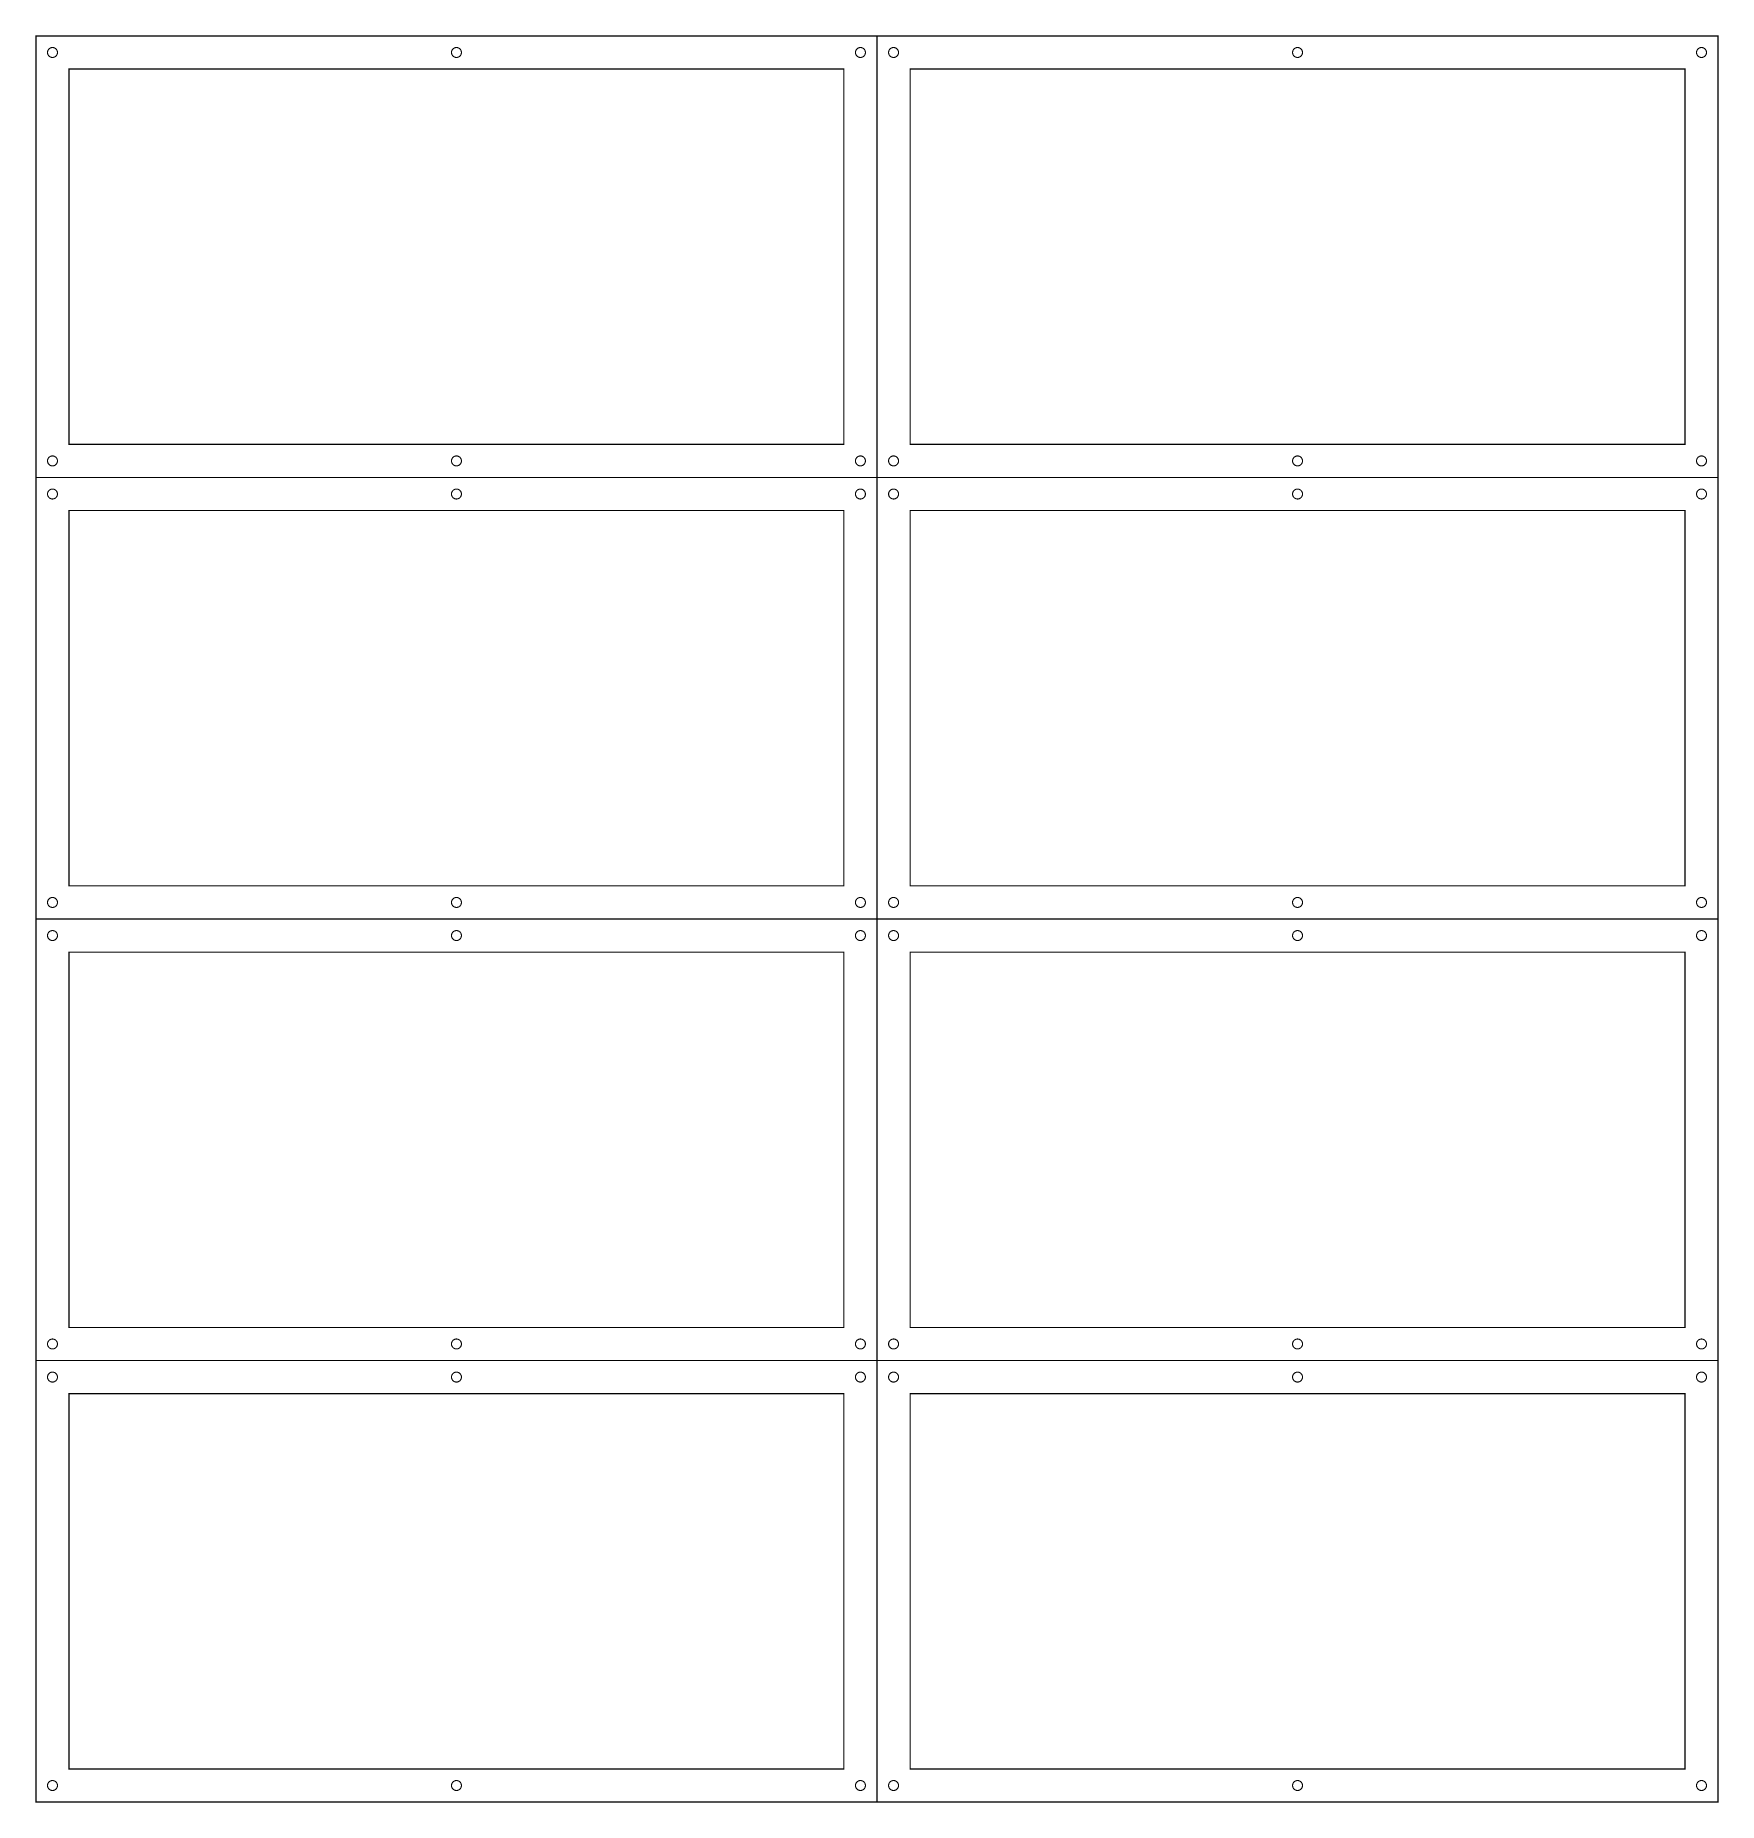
# Model space of a CAD drawing. Extents: x 0 to 508, y 0 to 534.
import ezdxf

# ---------------------------------------------------------------- set-up
doc = ezdxf.new("R2010")
doc.units = 0
doc.layers.get('0').update_dxf_attribs({"linetype": 'CONTINUOUS'})

msp = doc.modelspace()

# ---------------------------------------------------------------- linework, layer by layer
at = {"color": 0, "const_width": 0.35278}
for points in [[(254.176, 400.237), (0.17638, 400.237), (0.17638, 533.588), (254.176, 533.588)], [(254.176, 533.588), (254.176, 0.18669)], [(254.176, 400.237), (508.178, 400.237), (508.178, 533.588), (254.176, 533.588)], [(254.176, 266.888), (0.17638, 266.888), (0.17638, 400.237)], [(508.178, 400.237), (508.178, 133.537)], [(0.17638, 266.888), (0.17638, 133.537), (508.178, 133.537), (508.178, 0.18669), (0.17638, 0.18669), (0.17638, 133.537)], [(254.176, 266.888), (508.178, 266.888)]]:
    msp.add_lwpolyline(points, dxfattribs=at)
at = {"color": 0}
for points, const_width in [([(6.67638, 528.588), (6.67638, 528.549), (6.66862, 528.435), (6.64589, 528.285), (6.60894, 528.142), (6.55849, 528.004), (6.49533, 527.872), (6.42019, 527.749), (6.33382, 527.633), (6.23703, 527.526), (6.13049, 527.431), (6.01503, 527.343), (5.89133, 527.268), (5.76025, 527.206), (5.6224, 527.156), (5.47868, 527.118), (5.32969, 527.096), (5.21468, 527.088), (5.17638, 527.088), (5.13803, 527.088), (5.023, 527.096), (4.87408, 527.118), (4.73031, 527.156), (4.5925, 527.206), (4.46137, 527.268), (4.33768, 527.343), (4.22222, 527.431), (4.11572, 527.526), (4.01888, 527.633), (3.93251, 527.749), (3.85742, 527.872), (3.79422, 528.004), (3.74382, 528.142), (3.70682, 528.285), (3.68408, 528.435), (3.67638, 528.549), (3.67638, 528.588), (3.67638, 528.626), (3.68408, 528.74), (3.70682, 528.89), (3.74382, 529.033), (3.79422, 529.171), (3.85742, 529.303), (3.93251, 529.426), (4.01888, 529.542), (4.11572, 529.649), (4.22222, 529.744), (4.33768, 529.832), (4.46137, 529.907), (4.5925, 529.969), (4.73031, 530.019), (4.87408, 530.057), (5.023, 530.079), (5.13803, 530.088), (5.17638, 530.088), (5.21468, 530.088), (5.32969, 530.079), (5.47868, 530.057), (5.6224, 530.019), (5.76025, 529.969), (5.89133, 529.907), (6.01503, 529.832), (6.13049, 529.744), (6.23703, 529.649), (6.33382, 529.542), (6.42019, 529.426), (6.49533, 529.303), (6.55849, 529.171), (6.60894, 529.033), (6.64589, 528.89), (6.66862, 528.74), (6.67638, 528.626), (6.67638, 528.588)], 0.33333), ([(128.677, 528.588), (128.677, 528.549), (128.669, 528.435), (128.646, 528.285), (128.609, 528.142), (128.559, 528.004), (128.496, 527.872), (128.42, 527.749), (128.334, 527.633), (128.237, 527.526), (128.131, 527.431), (128.015, 527.343), (127.892, 527.268), (127.76, 527.206), (127.623, 527.156), (127.479, 527.118), (127.33, 527.096), (127.215, 527.088), (127.177, 527.088), (127.138, 527.088), (127.023, 527.096), (126.874, 527.118), (126.731, 527.156), (126.593, 527.206), (126.462, 527.268), (126.338, 527.343), (126.222, 527.431), (126.116, 527.526), (126.019, 527.633), (125.933, 527.749), (125.858, 527.872), (125.794, 528.004), (125.744, 528.142), (125.707, 528.285), (125.684, 528.435), (125.677, 528.549), (125.677, 528.588), (125.677, 528.626), (125.684, 528.74), (125.707, 528.89), (125.744, 529.033), (125.794, 529.171), (125.858, 529.303), (125.933, 529.426), (126.019, 529.542), (126.116, 529.649), (126.222, 529.744), (126.338, 529.832), (126.462, 529.907), (126.593, 529.969), (126.731, 530.019), (126.874, 530.057), (127.023, 530.079), (127.138, 530.088), (127.177, 530.088), (127.215, 530.088), (127.33, 530.079), (127.479, 530.057), (127.623, 530.019), (127.76, 529.969), (127.892, 529.907), (128.015, 529.832), (128.131, 529.744), (128.237, 529.649), (128.334, 529.542), (128.42, 529.426), (128.496, 529.303), (128.559, 529.171), (128.609, 529.033), (128.646, 528.89), (128.669, 528.74), (128.677, 528.626), (128.677, 528.588)], 0.33333), ([(250.676, 528.588), (250.676, 528.549), (250.669, 528.435), (250.646, 528.285), (250.61, 528.142), (250.558, 528.004), (250.496, 527.872), (250.421, 527.749), (250.335, 527.633), (250.237, 527.526), (250.131, 527.431), (250.015, 527.343), (249.892, 527.268), (249.761, 527.206), (249.622, 527.156), (249.479, 527.118), (249.331, 527.096), (249.215, 527.088), (249.176, 527.088), (249.139, 527.088), (249.024, 527.096), (248.875, 527.118), (248.731, 527.156), (248.593, 527.206), (248.461, 527.268), (248.338, 527.343), (248.222, 527.431), (248.117, 527.526), (248.019, 527.633), (247.933, 527.749), (247.858, 527.872), (247.794, 528.004), (247.744, 528.142), (247.707, 528.285), (247.685, 528.435), (247.676, 528.549), (247.676, 528.588), (247.676, 528.626), (247.685, 528.74), (247.707, 528.89), (247.744, 529.033), (247.794, 529.171), (247.858, 529.303), (247.933, 529.426), (248.019, 529.542), (248.117, 529.649), (248.222, 529.744), (248.338, 529.832), (248.461, 529.907), (248.593, 529.969), (248.731, 530.019), (248.875, 530.057), (249.024, 530.079), (249.139, 530.088), (249.176, 530.088), (249.215, 530.088), (249.331, 530.079), (249.479, 530.057), (249.622, 530.019), (249.761, 529.969), (249.892, 529.907), (250.015, 529.832), (250.131, 529.744), (250.237, 529.649), (250.335, 529.542), (250.421, 529.426), (250.496, 529.303), (250.558, 529.171), (250.61, 529.033), (250.646, 528.89), (250.669, 528.74), (250.676, 528.626), (250.676, 528.588)], 0.33333), ([(260.676, 528.588), (260.676, 528.549), (260.669, 528.435), (260.646, 528.285), (260.61, 528.142), (260.558, 528.004), (260.496, 527.872), (260.421, 527.749), (260.335, 527.633), (260.237, 527.526), (260.131, 527.431), (260.015, 527.343), (259.892, 527.268), (259.761, 527.206), (259.622, 527.156), (259.479, 527.118), (259.331, 527.096), (259.215, 527.088), (259.176, 527.088), (259.139, 527.088), (259.024, 527.096), (258.875, 527.118), (258.731, 527.156), (258.593, 527.206), (258.463, 527.268), (258.338, 527.343), (258.222, 527.431), (258.117, 527.526), (258.019, 527.633), (257.933, 527.749), (257.858, 527.872), (257.794, 528.004), (257.744, 528.142), (257.707, 528.285), (257.685, 528.435), (257.676, 528.549), (257.676, 528.588), (257.676, 528.626), (257.685, 528.74), (257.707, 528.89), (257.744, 529.033), (257.794, 529.171), (257.858, 529.303), (257.933, 529.426), (258.019, 529.542), (258.117, 529.649), (258.222, 529.744), (258.338, 529.832), (258.463, 529.907), (258.593, 529.969), (258.731, 530.019), (258.875, 530.057), (259.024, 530.079), (259.139, 530.088), (259.176, 530.088), (259.215, 530.088), (259.331, 530.079), (259.479, 530.057), (259.622, 530.019), (259.761, 529.969), (259.892, 529.907), (260.015, 529.832), (260.131, 529.744), (260.237, 529.649), (260.335, 529.542), (260.421, 529.426), (260.496, 529.303), (260.558, 529.171), (260.61, 529.033), (260.646, 528.89), (260.669, 528.74), (260.676, 528.626), (260.676, 528.588)], 0.33333), ([(382.676, 528.588), (382.676, 528.549), (382.669, 528.435), (382.646, 528.285), (382.61, 528.142), (382.56, 528.004), (382.496, 527.872), (382.421, 527.749), (382.335, 527.633), (382.237, 527.526), (382.131, 527.431), (382.015, 527.343), (381.892, 527.268), (381.761, 527.206), (381.624, 527.156), (381.479, 527.118), (381.331, 527.096), (381.215, 527.088), (381.176, 527.088), (381.139, 527.088), (381.024, 527.096), (380.875, 527.118), (380.731, 527.156), (380.593, 527.206), (380.463, 527.268), (380.339, 527.343), (380.222, 527.431), (380.117, 527.526), (380.019, 527.633), (379.933, 527.749), (379.858, 527.872), (379.794, 528.004), (379.744, 528.142), (379.707, 528.285), (379.685, 528.435), (379.676, 528.549), (379.676, 528.588), (379.676, 528.626), (379.685, 528.74), (379.707, 528.89), (379.744, 529.033), (379.794, 529.171), (379.858, 529.303), (379.933, 529.426), (380.019, 529.542), (380.117, 529.649), (380.222, 529.744), (380.339, 529.832), (380.463, 529.907), (380.593, 529.969), (380.731, 530.019), (380.875, 530.057), (381.024, 530.079), (381.139, 530.088), (381.176, 530.088), (381.215, 530.088), (381.331, 530.079), (381.479, 530.057), (381.624, 530.019), (381.761, 529.969), (381.892, 529.907), (382.015, 529.832), (382.131, 529.744), (382.237, 529.649), (382.335, 529.542), (382.421, 529.426), (382.496, 529.303), (382.56, 529.171), (382.61, 529.033), (382.646, 528.89), (382.669, 528.74), (382.676, 528.626), (382.676, 528.588)], 0.33333), ([(504.678, 528.588), (504.678, 528.549), (504.669, 528.435), (504.647, 528.285), (504.61, 528.142), (504.56, 528.004), (504.496, 527.872), (504.421, 527.749), (504.335, 527.633), (504.238, 527.526), (504.132, 527.431), (504.015, 527.343), (503.892, 527.268), (503.761, 527.206), (503.624, 527.156), (503.479, 527.118), (503.331, 527.096), (503.215, 527.088), (503.178, 527.088), (503.139, 527.088), (503.024, 527.096), (502.875, 527.118), (502.731, 527.156), (502.593, 527.206), (502.463, 527.268), (502.339, 527.343), (502.224, 527.431), (502.117, 527.526), (502.019, 527.633), (501.933, 527.749), (501.858, 527.872), (501.794, 528.004), (501.744, 528.142), (501.707, 528.285), (501.685, 528.435), (501.678, 528.549), (501.678, 528.588), (501.678, 528.626), (501.685, 528.74), (501.707, 528.89), (501.744, 529.033), (501.794, 529.171), (501.858, 529.303), (501.933, 529.426), (502.019, 529.542), (502.117, 529.649), (502.224, 529.744), (502.339, 529.832), (502.463, 529.907), (502.593, 529.969), (502.731, 530.019), (502.875, 530.057), (503.024, 530.079), (503.139, 530.088), (503.178, 530.088), (503.215, 530.088), (503.331, 530.079), (503.479, 530.057), (503.624, 530.019), (503.761, 529.969), (503.892, 529.907), (504.015, 529.832), (504.132, 529.744), (504.238, 529.649), (504.335, 529.542), (504.421, 529.426), (504.496, 529.303), (504.56, 529.171), (504.61, 529.033), (504.647, 528.89), (504.669, 528.74), (504.678, 528.626), (504.678, 528.588)], 0.33333), ([(10.1764, 523.588), (244.176, 523.588), (244.176, 410.237), (10.1764, 410.237), (10.1764, 523.588)], 0.35278), ([(264.176, 523.588), (498.178, 523.588), (498.178, 410.237), (264.176, 410.237), (264.176, 523.588)], 0.35278), ([(6.67638, 405.237), (6.67638, 405.199), (6.66862, 405.083), (6.64589, 404.935), (6.60894, 404.792), (6.55849, 404.653), (6.49533, 404.522), (6.42019, 404.399), (6.33382, 404.283), (6.23703, 404.176), (6.13049, 404.081), (6.01503, 403.993), (5.89133, 403.918), (5.76025, 403.856), (5.6224, 403.804), (5.47868, 403.768), (5.32969, 403.744), (5.21468, 403.737), (5.17638, 403.737), (5.13803, 403.737), (5.023, 403.744), (4.87408, 403.768), (4.73031, 403.804), (4.5925, 403.856), (4.46137, 403.918), (4.33768, 403.993), (4.22222, 404.081), (4.11572, 404.176), (4.01888, 404.283), (3.93251, 404.399), (3.85742, 404.522), (3.79422, 404.653), (3.74382, 404.792), (3.70682, 404.935), (3.68408, 405.083), (3.67638, 405.199), (3.67638, 405.237), (3.67638, 405.275), (3.68408, 405.39), (3.70682, 405.54), (3.74382, 405.683), (3.79422, 405.821), (3.85742, 405.953), (3.93251, 406.076), (4.01888, 406.192), (4.11572, 406.299), (4.22222, 406.394), (4.33768, 406.481), (4.46137, 406.557), (4.5925, 406.619), (4.73031, 406.669), (4.87408, 406.707), (5.023, 406.729), (5.13803, 406.737), (5.17638, 406.737), (5.21468, 406.737), (5.32969, 406.729), (5.47868, 406.707), (5.6224, 406.669), (5.76025, 406.619), (5.89133, 406.557), (6.01503, 406.481), (6.13049, 406.394), (6.23703, 406.299), (6.33382, 406.192), (6.42019, 406.076), (6.49533, 405.953), (6.55849, 405.821), (6.60894, 405.683), (6.64589, 405.54), (6.66862, 405.39), (6.67638, 405.275), (6.67638, 405.237)], 0.33333), ([(128.677, 405.237), (128.677, 405.199), (128.669, 405.083), (128.646, 404.935), (128.609, 404.792), (128.559, 404.653), (128.496, 404.522), (128.42, 404.399), (128.334, 404.283), (128.237, 404.176), (128.131, 404.081), (128.015, 403.993), (127.892, 403.918), (127.76, 403.856), (127.623, 403.804), (127.479, 403.768), (127.33, 403.744), (127.215, 403.737), (127.177, 403.737), (127.138, 403.737), (127.023, 403.744), (126.874, 403.768), (126.731, 403.804), (126.593, 403.856), (126.462, 403.918), (126.338, 403.993), (126.222, 404.081), (126.116, 404.176), (126.019, 404.283), (125.933, 404.399), (125.858, 404.522), (125.794, 404.653), (125.744, 404.792), (125.707, 404.935), (125.684, 405.083), (125.677, 405.199), (125.677, 405.237), (125.677, 405.275), (125.684, 405.39), (125.707, 405.54), (125.744, 405.683), (125.794, 405.821), (125.858, 405.953), (125.933, 406.076), (126.019, 406.192), (126.116, 406.299), (126.222, 406.394), (126.338, 406.481), (126.462, 406.557), (126.593, 406.619), (126.731, 406.669), (126.874, 406.707), (127.023, 406.729), (127.138, 406.737), (127.177, 406.737), (127.215, 406.737), (127.33, 406.729), (127.479, 406.707), (127.623, 406.669), (127.76, 406.619), (127.892, 406.557), (128.015, 406.481), (128.131, 406.394), (128.237, 406.299), (128.334, 406.192), (128.42, 406.076), (128.496, 405.953), (128.559, 405.821), (128.609, 405.683), (128.646, 405.54), (128.669, 405.39), (128.677, 405.275), (128.677, 405.237)], 0.33333), ([(250.676, 405.237), (250.676, 405.199), (250.669, 405.083), (250.646, 404.935), (250.61, 404.792), (250.558, 404.653), (250.496, 404.522), (250.421, 404.399), (250.335, 404.283), (250.237, 404.176), (250.131, 404.081), (250.015, 403.993), (249.892, 403.918), (249.761, 403.856), (249.622, 403.804), (249.479, 403.768), (249.331, 403.744), (249.215, 403.737), (249.176, 403.737), (249.139, 403.737), (249.024, 403.744), (248.875, 403.768), (248.731, 403.804), (248.593, 403.856), (248.461, 403.918), (248.338, 403.993), (248.222, 404.081), (248.117, 404.176), (248.019, 404.283), (247.933, 404.399), (247.858, 404.522), (247.794, 404.653), (247.744, 404.792), (247.707, 404.935), (247.685, 405.083), (247.676, 405.199), (247.676, 405.237), (247.676, 405.275), (247.685, 405.39), (247.707, 405.54), (247.744, 405.683), (247.794, 405.821), (247.858, 405.953), (247.933, 406.076), (248.019, 406.192), (248.117, 406.299), (248.222, 406.394), (248.338, 406.481), (248.461, 406.557), (248.593, 406.619), (248.731, 406.669), (248.875, 406.707), (249.024, 406.729), (249.139, 406.737), (249.176, 406.737), (249.215, 406.737), (249.331, 406.729), (249.479, 406.707), (249.622, 406.669), (249.761, 406.619), (249.892, 406.557), (250.015, 406.481), (250.131, 406.394), (250.237, 406.299), (250.335, 406.192), (250.421, 406.076), (250.496, 405.953), (250.558, 405.821), (250.61, 405.683), (250.646, 405.54), (250.669, 405.39), (250.676, 405.275), (250.676, 405.237)], 0.33333), ([(260.676, 405.237), (260.676, 405.199), (260.669, 405.083), (260.646, 404.935), (260.61, 404.792), (260.558, 404.653), (260.496, 404.522), (260.421, 404.399), (260.335, 404.283), (260.237, 404.176), (260.131, 404.081), (260.015, 403.993), (259.892, 403.918), (259.761, 403.856), (259.622, 403.804), (259.479, 403.768), (259.331, 403.744), (259.215, 403.737), (259.176, 403.737), (259.139, 403.737), (259.024, 403.744), (258.875, 403.768), (258.731, 403.804), (258.593, 403.856), (258.463, 403.918), (258.338, 403.993), (258.222, 404.081), (258.117, 404.176), (258.019, 404.283), (257.933, 404.399), (257.858, 404.522), (257.794, 404.653), (257.744, 404.792), (257.707, 404.935), (257.685, 405.083), (257.676, 405.199), (257.676, 405.237), (257.676, 405.275), (257.685, 405.39), (257.707, 405.54), (257.744, 405.683), (257.794, 405.821), (257.858, 405.953), (257.933, 406.076), (258.019, 406.192), (258.117, 406.299), (258.222, 406.394), (258.338, 406.481), (258.463, 406.557), (258.593, 406.619), (258.731, 406.669), (258.875, 406.707), (259.024, 406.729), (259.139, 406.737), (259.176, 406.737), (259.215, 406.737), (259.331, 406.729), (259.479, 406.707), (259.622, 406.669), (259.761, 406.619), (259.892, 406.557), (260.015, 406.481), (260.131, 406.394), (260.237, 406.299), (260.335, 406.192), (260.421, 406.076), (260.496, 405.953), (260.558, 405.821), (260.61, 405.683), (260.646, 405.54), (260.669, 405.39), (260.676, 405.275), (260.676, 405.237)], 0.33333), ([(382.676, 405.237), (382.676, 405.199), (382.669, 405.083), (382.646, 404.935), (382.61, 404.792), (382.56, 404.653), (382.496, 404.522), (382.421, 404.399), (382.335, 404.283), (382.237, 404.176), (382.131, 404.081), (382.015, 403.993), (381.892, 403.918), (381.761, 403.856), (381.624, 403.804), (381.479, 403.768), (381.331, 403.744), (381.215, 403.737), (381.176, 403.737), (381.139, 403.737), (381.024, 403.744), (380.875, 403.768), (380.731, 403.804), (380.593, 403.856), (380.463, 403.918), (380.339, 403.993), (380.222, 404.081), (380.117, 404.176), (380.019, 404.283), (379.933, 404.399), (379.858, 404.522), (379.794, 404.653), (379.744, 404.792), (379.707, 404.935), (379.685, 405.083), (379.676, 405.199), (379.676, 405.237), (379.676, 405.275), (379.685, 405.39), (379.707, 405.54), (379.744, 405.683), (379.794, 405.821), (379.858, 405.953), (379.933, 406.076), (380.019, 406.192), (380.117, 406.299), (380.222, 406.394), (380.339, 406.481), (380.463, 406.557), (380.593, 406.619), (380.731, 406.669), (380.875, 406.707), (381.024, 406.729), (381.139, 406.737), (381.176, 406.737), (381.215, 406.737), (381.331, 406.729), (381.479, 406.707), (381.624, 406.669), (381.761, 406.619), (381.892, 406.557), (382.015, 406.481), (382.131, 406.394), (382.237, 406.299), (382.335, 406.192), (382.421, 406.076), (382.496, 405.953), (382.56, 405.821), (382.61, 405.683), (382.646, 405.54), (382.669, 405.39), (382.676, 405.275), (382.676, 405.237)], 0.33333), ([(504.678, 405.237), (504.678, 405.199), (504.669, 405.083), (504.647, 404.935), (504.61, 404.792), (504.56, 404.653), (504.496, 404.522), (504.421, 404.399), (504.335, 404.283), (504.238, 404.176), (504.132, 404.081), (504.015, 403.993), (503.892, 403.918), (503.761, 403.856), (503.624, 403.804), (503.479, 403.768), (503.331, 403.744), (503.215, 403.737), (503.178, 403.737), (503.139, 403.737), (503.024, 403.744), (502.875, 403.768), (502.731, 403.804), (502.593, 403.856), (502.463, 403.918), (502.339, 403.993), (502.224, 404.081), (502.117, 404.176), (502.019, 404.283), (501.933, 404.399), (501.858, 404.522), (501.794, 404.653), (501.744, 404.792), (501.707, 404.935), (501.685, 405.083), (501.678, 405.199), (501.678, 405.237), (501.678, 405.275), (501.685, 405.39), (501.707, 405.54), (501.744, 405.683), (501.794, 405.821), (501.858, 405.953), (501.933, 406.076), (502.019, 406.192), (502.117, 406.299), (502.224, 406.394), (502.339, 406.481), (502.463, 406.557), (502.593, 406.619), (502.731, 406.669), (502.875, 406.707), (503.024, 406.729), (503.139, 406.737), (503.178, 406.737), (503.215, 406.737), (503.331, 406.729), (503.479, 406.707), (503.624, 406.669), (503.761, 406.619), (503.892, 406.557), (504.015, 406.481), (504.132, 406.394), (504.238, 406.299), (504.335, 406.192), (504.421, 406.076), (504.496, 405.953), (504.56, 405.821), (504.61, 405.683), (504.647, 405.54), (504.669, 405.39), (504.678, 405.275), (504.678, 405.237)], 0.33333), ([(6.67638, 395.237), (6.67638, 395.199), (6.66862, 395.083), (6.64589, 394.935), (6.60894, 394.792), (6.55849, 394.653), (6.49533, 394.522), (6.42019, 394.399), (6.33382, 394.283), (6.23703, 394.176), (6.13049, 394.081), (6.01503, 393.993), (5.89133, 393.918), (5.76025, 393.856), (5.6224, 393.804), (5.47868, 393.768), (5.32969, 393.744), (5.21468, 393.737), (5.17638, 393.737), (5.13803, 393.737), (5.023, 393.744), (4.87408, 393.768), (4.73031, 393.804), (4.5925, 393.856), (4.46137, 393.918), (4.33768, 393.993), (4.22222, 394.081), (4.11572, 394.176), (4.01888, 394.283), (3.93251, 394.399), (3.85742, 394.522), (3.79422, 394.653), (3.74382, 394.792), (3.70682, 394.935), (3.68408, 395.083), (3.67638, 395.199), (3.67638, 395.237), (3.67638, 395.275), (3.68408, 395.39), (3.70682, 395.54), (3.74382, 395.683), (3.79422, 395.821), (3.85742, 395.953), (3.93251, 396.076), (4.01888, 396.192), (4.11572, 396.299), (4.22222, 396.394), (4.33768, 396.481), (4.46137, 396.557), (4.5925, 396.619), (4.73031, 396.669), (4.87408, 396.707), (5.023, 396.729), (5.13803, 396.737), (5.17638, 396.737), (5.21468, 396.737), (5.32969, 396.729), (5.47868, 396.707), (5.6224, 396.669), (5.76025, 396.619), (5.89133, 396.557), (6.01503, 396.481), (6.13049, 396.394), (6.23703, 396.299), (6.33382, 396.192), (6.42019, 396.076), (6.49533, 395.953), (6.55849, 395.821), (6.60894, 395.683), (6.64589, 395.54), (6.66862, 395.39), (6.67638, 395.275), (6.67638, 395.237)], 0.33333), ([(128.677, 395.237), (128.677, 395.199), (128.669, 395.083), (128.646, 394.935), (128.609, 394.792), (128.559, 394.653), (128.496, 394.522), (128.42, 394.399), (128.334, 394.283), (128.237, 394.176), (128.131, 394.081), (128.015, 393.993), (127.892, 393.918), (127.76, 393.856), (127.623, 393.804), (127.479, 393.768), (127.33, 393.744), (127.215, 393.737), (127.177, 393.737), (127.138, 393.737), (127.023, 393.744), (126.874, 393.768), (126.731, 393.804), (126.593, 393.856), (126.462, 393.918), (126.338, 393.993), (126.222, 394.081), (126.116, 394.176), (126.019, 394.283), (125.933, 394.399), (125.858, 394.522), (125.794, 394.653), (125.744, 394.792), (125.707, 394.935), (125.684, 395.083), (125.677, 395.199), (125.677, 395.237), (125.677, 395.275), (125.684, 395.39), (125.707, 395.54), (125.744, 395.683), (125.794, 395.821), (125.858, 395.953), (125.933, 396.076), (126.019, 396.192), (126.116, 396.299), (126.222, 396.394), (126.338, 396.481), (126.462, 396.557), (126.593, 396.619), (126.731, 396.669), (126.874, 396.707), (127.023, 396.729), (127.138, 396.737), (127.177, 396.737), (127.215, 396.737), (127.33, 396.729), (127.479, 396.707), (127.623, 396.669), (127.76, 396.619), (127.892, 396.557), (128.015, 396.481), (128.131, 396.394), (128.237, 396.299), (128.334, 396.192), (128.42, 396.076), (128.496, 395.953), (128.559, 395.821), (128.609, 395.683), (128.646, 395.54), (128.669, 395.39), (128.677, 395.275), (128.677, 395.237)], 0.33333), ([(250.676, 395.237), (250.676, 395.199), (250.669, 395.083), (250.646, 394.935), (250.61, 394.792), (250.558, 394.653), (250.496, 394.522), (250.421, 394.399), (250.335, 394.283), (250.237, 394.176), (250.131, 394.081), (250.015, 393.993), (249.892, 393.918), (249.761, 393.856), (249.622, 393.804), (249.479, 393.768), (249.331, 393.744), (249.215, 393.737), (249.176, 393.737), (249.139, 393.737), (249.024, 393.744), (248.875, 393.768), (248.731, 393.804), (248.593, 393.856), (248.461, 393.918), (248.338, 393.993), (248.222, 394.081), (248.117, 394.176), (248.019, 394.283), (247.933, 394.399), (247.858, 394.522), (247.794, 394.653), (247.744, 394.792), (247.707, 394.935), (247.685, 395.083), (247.676, 395.199), (247.676, 395.237), (247.676, 395.275), (247.685, 395.39), (247.707, 395.54), (247.744, 395.683), (247.794, 395.821), (247.858, 395.953), (247.933, 396.076), (248.019, 396.192), (248.117, 396.299), (248.222, 396.394), (248.338, 396.481), (248.461, 396.557), (248.593, 396.619), (248.731, 396.669), (248.875, 396.707), (249.024, 396.729), (249.139, 396.737), (249.176, 396.737), (249.215, 396.737), (249.331, 396.729), (249.479, 396.707), (249.622, 396.669), (249.761, 396.619), (249.892, 396.557), (250.015, 396.481), (250.131, 396.394), (250.237, 396.299), (250.335, 396.192), (250.421, 396.076), (250.496, 395.953), (250.558, 395.821), (250.61, 395.683), (250.646, 395.54), (250.669, 395.39), (250.676, 395.275), (250.676, 395.237)], 0.33333), ([(260.676, 395.237), (260.676, 395.199), (260.669, 395.083), (260.646, 394.935), (260.61, 394.792), (260.558, 394.653), (260.496, 394.522), (260.421, 394.399), (260.335, 394.283), (260.237, 394.176), (260.131, 394.081), (260.015, 393.993), (259.892, 393.918), (259.761, 393.856), (259.622, 393.804), (259.479, 393.768), (259.331, 393.744), (259.215, 393.737), (259.176, 393.737), (259.139, 393.737), (259.024, 393.744), (258.875, 393.768), (258.731, 393.804), (258.593, 393.856), (258.463, 393.918), (258.338, 393.993), (258.222, 394.081), (258.117, 394.176), (258.019, 394.283), (257.933, 394.399), (257.858, 394.522), (257.794, 394.653), (257.744, 394.792), (257.707, 394.935), (257.685, 395.083), (257.676, 395.199), (257.676, 395.237), (257.676, 395.275), (257.685, 395.39), (257.707, 395.54), (257.744, 395.683), (257.794, 395.821), (257.858, 395.953), (257.933, 396.076), (258.019, 396.192), (258.117, 396.299), (258.222, 396.394), (258.338, 396.481), (258.463, 396.557), (258.593, 396.619), (258.731, 396.669), (258.875, 396.707), (259.024, 396.729), (259.139, 396.737), (259.176, 396.737), (259.215, 396.737), (259.331, 396.729), (259.479, 396.707), (259.622, 396.669), (259.761, 396.619), (259.892, 396.557), (260.015, 396.481), (260.131, 396.394), (260.237, 396.299), (260.335, 396.192), (260.421, 396.076), (260.496, 395.953), (260.558, 395.821), (260.61, 395.683), (260.646, 395.54), (260.669, 395.39), (260.676, 395.275), (260.676, 395.237)], 0.33333), ([(382.676, 395.237), (382.676, 395.199), (382.669, 395.083), (382.646, 394.935), (382.61, 394.792), (382.56, 394.653), (382.496, 394.522), (382.421, 394.399), (382.335, 394.283), (382.237, 394.176), (382.131, 394.081), (382.015, 393.993), (381.892, 393.918), (381.761, 393.856), (381.624, 393.804), (381.479, 393.768), (381.331, 393.744), (381.215, 393.737), (381.176, 393.737), (381.139, 393.737), (381.024, 393.744), (380.875, 393.768), (380.731, 393.804), (380.593, 393.856), (380.463, 393.918), (380.339, 393.993), (380.222, 394.081), (380.117, 394.176), (380.019, 394.283), (379.933, 394.399), (379.858, 394.522), (379.794, 394.653), (379.744, 394.792), (379.707, 394.935), (379.685, 395.083), (379.676, 395.199), (379.676, 395.237), (379.676, 395.275), (379.685, 395.39), (379.707, 395.54), (379.744, 395.683), (379.794, 395.821), (379.858, 395.953), (379.933, 396.076), (380.019, 396.192), (380.117, 396.299), (380.222, 396.394), (380.339, 396.481), (380.463, 396.557), (380.593, 396.619), (380.731, 396.669), (380.875, 396.707), (381.024, 396.729), (381.139, 396.737), (381.176, 396.737), (381.215, 396.737), (381.331, 396.729), (381.479, 396.707), (381.624, 396.669), (381.761, 396.619), (381.892, 396.557), (382.015, 396.481), (382.131, 396.394), (382.237, 396.299), (382.335, 396.192), (382.421, 396.076), (382.496, 395.953), (382.56, 395.821), (382.61, 395.683), (382.646, 395.54), (382.669, 395.39), (382.676, 395.275), (382.676, 395.237)], 0.33333), ([(504.678, 395.237), (504.678, 395.199), (504.669, 395.083), (504.647, 394.935), (504.61, 394.792), (504.56, 394.653), (504.496, 394.522), (504.421, 394.399), (504.335, 394.283), (504.238, 394.176), (504.132, 394.081), (504.015, 393.993), (503.892, 393.918), (503.761, 393.856), (503.624, 393.804), (503.479, 393.768), (503.331, 393.744), (503.215, 393.737), (503.178, 393.737), (503.139, 393.737), (503.024, 393.744), (502.875, 393.768), (502.731, 393.804), (502.593, 393.856), (502.463, 393.918), (502.339, 393.993), (502.224, 394.081), (502.117, 394.176), (502.019, 394.283), (501.933, 394.399), (501.858, 394.522), (501.794, 394.653), (501.744, 394.792), (501.707, 394.935), (501.685, 395.083), (501.678, 395.199), (501.678, 395.237), (501.678, 395.275), (501.685, 395.39), (501.707, 395.54), (501.744, 395.683), (501.794, 395.821), (501.858, 395.953), (501.933, 396.076), (502.019, 396.192), (502.117, 396.299), (502.224, 396.394), (502.339, 396.481), (502.463, 396.557), (502.593, 396.619), (502.731, 396.669), (502.875, 396.707), (503.024, 396.729), (503.139, 396.737), (503.178, 396.737), (503.215, 396.737), (503.331, 396.729), (503.479, 396.707), (503.624, 396.669), (503.761, 396.619), (503.892, 396.557), (504.015, 396.481), (504.132, 396.394), (504.238, 396.299), (504.335, 396.192), (504.421, 396.076), (504.496, 395.953), (504.56, 395.821), (504.61, 395.683), (504.647, 395.54), (504.669, 395.39), (504.678, 395.275), (504.678, 395.237)], 0.33333), ([(10.1764, 390.237), (244.176, 390.237), (244.176, 276.888), (10.1764, 276.888), (10.1764, 390.237)], 0.35278), ([(264.176, 390.237), (498.178, 390.237), (498.178, 276.888), (264.176, 276.888), (264.176, 390.237)], 0.35278), ([(6.67638, 271.888), (6.67638, 271.849), (6.66862, 271.733), (6.64589, 271.585), (6.60894, 271.442), (6.55849, 271.303), (6.49533, 271.172), (6.42019, 271.049), (6.33382, 270.933), (6.23703, 270.826), (6.13049, 270.729), (6.01503, 270.643), (5.89133, 270.568), (5.76025, 270.506), (5.6224, 270.454), (5.47868, 270.418), (5.32969, 270.394), (5.21468, 270.388), (5.17638, 270.388), (5.13803, 270.388), (5.023, 270.394), (4.87408, 270.418), (4.73031, 270.454), (4.5925, 270.506), (4.46137, 270.568), (4.33768, 270.643), (4.22222, 270.729), (4.11572, 270.826), (4.01888, 270.933), (3.93251, 271.049), (3.85742, 271.172), (3.79422, 271.303), (3.74382, 271.442), (3.70682, 271.585), (3.68408, 271.733), (3.67638, 271.849), (3.67638, 271.888), (3.67638, 271.925), (3.68408, 272.04), (3.70682, 272.189), (3.74382, 272.333), (3.79422, 272.471), (3.85742, 272.603), (3.93251, 272.726), (4.01888, 272.842), (4.11572, 272.947), (4.22222, 273.044), (4.33768, 273.131), (4.46137, 273.206), (4.5925, 273.269), (4.73031, 273.319), (4.87408, 273.357), (5.023, 273.379), (5.13803, 273.388), (5.17638, 273.388), (5.21468, 273.388), (5.32969, 273.379), (5.47868, 273.357), (5.6224, 273.319), (5.76025, 273.269), (5.89133, 273.206), (6.01503, 273.131), (6.13049, 273.044), (6.23703, 272.947), (6.33382, 272.842), (6.42019, 272.726), (6.49533, 272.603), (6.55849, 272.471), (6.60894, 272.333), (6.64589, 272.189), (6.66862, 272.04), (6.67638, 271.925), (6.67638, 271.888)], 0.33333), ([(128.677, 271.888), (128.677, 271.849), (128.669, 271.733), (128.646, 271.585), (128.609, 271.442), (128.559, 271.303), (128.496, 271.172), (128.42, 271.049), (128.334, 270.933), (128.237, 270.826), (128.131, 270.729), (128.015, 270.643), (127.892, 270.568), (127.76, 270.506), (127.623, 270.454), (127.479, 270.418), (127.33, 270.394), (127.215, 270.388), (127.177, 270.388), (127.138, 270.388), (127.023, 270.394), (126.874, 270.418), (126.731, 270.454), (126.593, 270.506), (126.462, 270.568), (126.338, 270.643), (126.222, 270.729), (126.116, 270.826), (126.019, 270.933), (125.933, 271.049), (125.858, 271.172), (125.794, 271.303), (125.744, 271.442), (125.707, 271.585), (125.684, 271.733), (125.677, 271.849), (125.677, 271.888), (125.677, 271.925), (125.684, 272.04), (125.707, 272.189), (125.744, 272.333), (125.794, 272.471), (125.858, 272.603), (125.933, 272.726), (126.019, 272.842), (126.116, 272.947), (126.222, 273.044), (126.338, 273.131), (126.462, 273.206), (126.593, 273.269), (126.731, 273.319), (126.874, 273.357), (127.023, 273.379), (127.138, 273.388), (127.177, 273.388), (127.215, 273.388), (127.33, 273.379), (127.479, 273.357), (127.623, 273.319), (127.76, 273.269), (127.892, 273.206), (128.015, 273.131), (128.131, 273.044), (128.237, 272.947), (128.334, 272.842), (128.42, 272.726), (128.496, 272.603), (128.559, 272.471), (128.609, 272.333), (128.646, 272.189), (128.669, 272.04), (128.677, 271.925), (128.677, 271.888)], 0.33333), ([(250.676, 271.888), (250.676, 271.849), (250.669, 271.733), (250.646, 271.585), (250.61, 271.442), (250.558, 271.303), (250.496, 271.172), (250.421, 271.049), (250.335, 270.933), (250.237, 270.826), (250.131, 270.729), (250.015, 270.643), (249.892, 270.568), (249.761, 270.506), (249.622, 270.454), (249.479, 270.418), (249.331, 270.394), (249.215, 270.388), (249.176, 270.388), (249.139, 270.388), (249.024, 270.394), (248.875, 270.418), (248.731, 270.454), (248.593, 270.506), (248.461, 270.568), (248.338, 270.643), (248.222, 270.729), (248.117, 270.826), (248.019, 270.933), (247.933, 271.049), (247.858, 271.172), (247.794, 271.303), (247.744, 271.442), (247.707, 271.585), (247.685, 271.733), (247.676, 271.849), (247.676, 271.888), (247.676, 271.925), (247.685, 272.04), (247.707, 272.189), (247.744, 272.333), (247.794, 272.471), (247.858, 272.603), (247.933, 272.726), (248.019, 272.842), (248.117, 272.947), (248.222, 273.044), (248.338, 273.131), (248.461, 273.206), (248.593, 273.269), (248.731, 273.319), (248.875, 273.357), (249.024, 273.379), (249.139, 273.388), (249.176, 273.388), (249.215, 273.388), (249.331, 273.379), (249.479, 273.357), (249.622, 273.319), (249.761, 273.269), (249.892, 273.206), (250.015, 273.131), (250.131, 273.044), (250.237, 272.947), (250.335, 272.842), (250.421, 272.726), (250.496, 272.603), (250.558, 272.471), (250.61, 272.333), (250.646, 272.189), (250.669, 272.04), (250.676, 271.925), (250.676, 271.888)], 0.33333), ([(260.676, 271.888), (260.676, 271.849), (260.669, 271.733), (260.646, 271.585), (260.61, 271.442), (260.558, 271.303), (260.496, 271.172), (260.421, 271.049), (260.335, 270.933), (260.237, 270.826), (260.131, 270.729), (260.015, 270.643), (259.892, 270.568), (259.761, 270.506), (259.622, 270.454), (259.479, 270.418), (259.331, 270.394), (259.215, 270.388), (259.176, 270.388), (259.139, 270.388), (259.024, 270.394), (258.875, 270.418), (258.731, 270.454), (258.593, 270.506), (258.463, 270.568), (258.338, 270.643), (258.222, 270.729), (258.117, 270.826), (258.019, 270.933), (257.933, 271.049), (257.858, 271.172), (257.794, 271.303), (257.744, 271.442), (257.707, 271.585), (257.685, 271.733), (257.676, 271.849), (257.676, 271.888), (257.676, 271.925), (257.685, 272.04), (257.707, 272.189), (257.744, 272.333), (257.794, 272.471), (257.858, 272.603), (257.933, 272.726), (258.019, 272.842), (258.117, 272.947), (258.222, 273.044), (258.338, 273.131), (258.463, 273.206), (258.593, 273.269), (258.731, 273.319), (258.875, 273.357), (259.024, 273.379), (259.139, 273.388), (259.176, 273.388), (259.215, 273.388), (259.331, 273.379), (259.479, 273.357), (259.622, 273.319), (259.761, 273.269), (259.892, 273.206), (260.015, 273.131), (260.131, 273.044), (260.237, 272.947), (260.335, 272.842), (260.421, 272.726), (260.496, 272.603), (260.558, 272.471), (260.61, 272.333), (260.646, 272.189), (260.669, 272.04), (260.676, 271.925), (260.676, 271.888)], 0.33333), ([(382.676, 271.888), (382.676, 271.849), (382.669, 271.733), (382.646, 271.585), (382.61, 271.442), (382.56, 271.303), (382.496, 271.172), (382.421, 271.049), (382.335, 270.933), (382.237, 270.826), (382.131, 270.729), (382.015, 270.643), (381.892, 270.568), (381.761, 270.506), (381.624, 270.454), (381.479, 270.418), (381.331, 270.394), (381.215, 270.388), (381.176, 270.388), (381.139, 270.388), (381.024, 270.394), (380.875, 270.418), (380.731, 270.454), (380.593, 270.506), (380.463, 270.568), (380.339, 270.643), (380.222, 270.729), (380.117, 270.826), (380.019, 270.933), (379.933, 271.049), (379.858, 271.172), (379.794, 271.303), (379.744, 271.442), (379.707, 271.585), (379.685, 271.733), (379.676, 271.849), (379.676, 271.888), (379.676, 271.925), (379.685, 272.04), (379.707, 272.189), (379.744, 272.333), (379.794, 272.471), (379.858, 272.603), (379.933, 272.726), (380.019, 272.842), (380.117, 272.947), (380.222, 273.044), (380.339, 273.131), (380.463, 273.206), (380.593, 273.269), (380.731, 273.319), (380.875, 273.357), (381.024, 273.379), (381.139, 273.388), (381.176, 273.388), (381.215, 273.388), (381.331, 273.379), (381.479, 273.357), (381.624, 273.319), (381.761, 273.269), (381.892, 273.206), (382.015, 273.131), (382.131, 273.044), (382.237, 272.947), (382.335, 272.842), (382.421, 272.726), (382.496, 272.603), (382.56, 272.471), (382.61, 272.333), (382.646, 272.189), (382.669, 272.04), (382.676, 271.925), (382.676, 271.888)], 0.33333), ([(504.678, 271.888), (504.678, 271.849), (504.669, 271.733), (504.647, 271.585), (504.61, 271.442), (504.56, 271.303), (504.496, 271.172), (504.421, 271.049), (504.335, 270.933), (504.238, 270.826), (504.132, 270.729), (504.015, 270.643), (503.892, 270.568), (503.761, 270.506), (503.624, 270.454), (503.479, 270.418), (503.331, 270.394), (503.215, 270.388), (503.178, 270.388), (503.139, 270.388), (503.024, 270.394), (502.875, 270.418), (502.731, 270.454), (502.593, 270.506), (502.463, 270.568), (502.339, 270.643), (502.224, 270.729), (502.117, 270.826), (502.019, 270.933), (501.933, 271.049), (501.858, 271.172), (501.794, 271.303), (501.744, 271.442), (501.707, 271.585), (501.685, 271.733), (501.678, 271.849), (501.678, 271.888), (501.678, 271.925), (501.685, 272.04), (501.707, 272.189), (501.744, 272.333), (501.794, 272.471), (501.858, 272.603), (501.933, 272.726), (502.019, 272.842), (502.117, 272.947), (502.224, 273.044), (502.339, 273.131), (502.463, 273.206), (502.593, 273.269), (502.731, 273.319), (502.875, 273.357), (503.024, 273.379), (503.139, 273.388), (503.178, 273.388), (503.215, 273.388), (503.331, 273.379), (503.479, 273.357), (503.624, 273.319), (503.761, 273.269), (503.892, 273.206), (504.015, 273.131), (504.132, 273.044), (504.238, 272.947), (504.335, 272.842), (504.421, 272.726), (504.496, 272.603), (504.56, 272.471), (504.61, 272.333), (504.647, 272.189), (504.669, 272.04), (504.678, 271.925), (504.678, 271.888)], 0.33333), ([(6.67638, 261.888), (6.67638, 261.849), (6.66862, 261.733), (6.64589, 261.585), (6.60894, 261.442), (6.55849, 261.303), (6.49533, 261.172), (6.42019, 261.049), (6.33382, 260.933), (6.23703, 260.826), (6.13049, 260.729), (6.01503, 260.643), (5.89133, 260.568), (5.76025, 260.506), (5.6224, 260.454), (5.47868, 260.418), (5.32969, 260.394), (5.21468, 260.388), (5.17638, 260.388), (5.13803, 260.388), (5.023, 260.394), (4.87408, 260.418), (4.73031, 260.454), (4.5925, 260.506), (4.46137, 260.568), (4.33768, 260.643), (4.22222, 260.729), (4.11572, 260.826), (4.01888, 260.933), (3.93251, 261.049), (3.85742, 261.172), (3.79422, 261.303), (3.74382, 261.442), (3.70682, 261.585), (3.68408, 261.733), (3.67638, 261.849), (3.67638, 261.888), (3.67638, 261.925), (3.68408, 262.04), (3.70682, 262.189), (3.74382, 262.333), (3.79422, 262.471), (3.85742, 262.603), (3.93251, 262.726), (4.01888, 262.842), (4.11572, 262.947), (4.22222, 263.044), (4.33768, 263.131), (4.46137, 263.206), (4.5925, 263.269), (4.73031, 263.319), (4.87408, 263.357), (5.023, 263.379), (5.13803, 263.388), (5.17638, 263.388), (5.21468, 263.388), (5.32969, 263.379), (5.47868, 263.357), (5.6224, 263.319), (5.76025, 263.269), (5.89133, 263.206), (6.01503, 263.131), (6.13049, 263.044), (6.23703, 262.947), (6.33382, 262.842), (6.42019, 262.726), (6.49533, 262.603), (6.55849, 262.471), (6.60894, 262.333), (6.64589, 262.189), (6.66862, 262.04), (6.67638, 261.925), (6.67638, 261.888)], 0.33333), ([(128.677, 261.888), (128.677, 261.849), (128.669, 261.733), (128.646, 261.585), (128.609, 261.442), (128.559, 261.303), (128.496, 261.172), (128.42, 261.049), (128.334, 260.933), (128.237, 260.826), (128.131, 260.729), (128.015, 260.643), (127.892, 260.568), (127.76, 260.506), (127.623, 260.454), (127.479, 260.418), (127.33, 260.394), (127.215, 260.388), (127.177, 260.388), (127.138, 260.388), (127.023, 260.394), (126.874, 260.418), (126.731, 260.454), (126.593, 260.506), (126.462, 260.568), (126.338, 260.643), (126.222, 260.729), (126.116, 260.826), (126.019, 260.933), (125.933, 261.049), (125.858, 261.172), (125.794, 261.303), (125.744, 261.442), (125.707, 261.585), (125.684, 261.733), (125.677, 261.849), (125.677, 261.888), (125.677, 261.925), (125.684, 262.04), (125.707, 262.189), (125.744, 262.333), (125.794, 262.471), (125.858, 262.603), (125.933, 262.726), (126.019, 262.842), (126.116, 262.947), (126.222, 263.044), (126.338, 263.131), (126.462, 263.206), (126.593, 263.269), (126.731, 263.319), (126.874, 263.357), (127.023, 263.379), (127.138, 263.388), (127.177, 263.388), (127.215, 263.388), (127.33, 263.379), (127.479, 263.357), (127.623, 263.319), (127.76, 263.269), (127.892, 263.206), (128.015, 263.131), (128.131, 263.044), (128.237, 262.947), (128.334, 262.842), (128.42, 262.726), (128.496, 262.603), (128.559, 262.471), (128.609, 262.333), (128.646, 262.189), (128.669, 262.04), (128.677, 261.925), (128.677, 261.888)], 0.33333), ([(250.676, 261.888), (250.676, 261.849), (250.669, 261.733), (250.646, 261.585), (250.61, 261.442), (250.558, 261.303), (250.496, 261.172), (250.421, 261.049), (250.335, 260.933), (250.237, 260.826), (250.131, 260.729), (250.015, 260.643), (249.892, 260.568), (249.761, 260.506), (249.622, 260.454), (249.479, 260.418), (249.331, 260.394), (249.215, 260.388), (249.176, 260.388), (249.139, 260.388), (249.024, 260.394), (248.875, 260.418), (248.731, 260.454), (248.593, 260.506), (248.461, 260.568), (248.338, 260.643), (248.222, 260.729), (248.117, 260.826), (248.019, 260.933), (247.933, 261.049), (247.858, 261.172), (247.794, 261.303), (247.744, 261.442), (247.707, 261.585), (247.685, 261.733), (247.676, 261.849), (247.676, 261.888), (247.676, 261.925), (247.685, 262.04), (247.707, 262.189), (247.744, 262.333), (247.794, 262.471), (247.858, 262.603), (247.933, 262.726), (248.019, 262.842), (248.117, 262.947), (248.222, 263.044), (248.338, 263.131), (248.461, 263.206), (248.593, 263.269), (248.731, 263.319), (248.875, 263.357), (249.024, 263.379), (249.139, 263.388), (249.176, 263.388), (249.215, 263.388), (249.331, 263.379), (249.479, 263.357), (249.622, 263.319), (249.761, 263.269), (249.892, 263.206), (250.015, 263.131), (250.131, 263.044), (250.237, 262.947), (250.335, 262.842), (250.421, 262.726), (250.496, 262.603), (250.558, 262.471), (250.61, 262.333), (250.646, 262.189), (250.669, 262.04), (250.676, 261.925), (250.676, 261.888)], 0.33333), ([(260.676, 261.888), (260.676, 261.849), (260.669, 261.733), (260.646, 261.585), (260.61, 261.442), (260.558, 261.303), (260.496, 261.172), (260.421, 261.049), (260.335, 260.933), (260.237, 260.826), (260.131, 260.729), (260.015, 260.643), (259.892, 260.568), (259.761, 260.506), (259.622, 260.454), (259.479, 260.418), (259.331, 260.394), (259.215, 260.388), (259.176, 260.388), (259.139, 260.388), (259.024, 260.394), (258.875, 260.418), (258.731, 260.454), (258.593, 260.506), (258.463, 260.568), (258.338, 260.643), (258.222, 260.729), (258.117, 260.826), (258.019, 260.933), (257.933, 261.049), (257.858, 261.172), (257.794, 261.303), (257.744, 261.442), (257.707, 261.585), (257.685, 261.733), (257.676, 261.849), (257.676, 261.888), (257.676, 261.925), (257.685, 262.04), (257.707, 262.189), (257.744, 262.333), (257.794, 262.471), (257.858, 262.603), (257.933, 262.726), (258.019, 262.842), (258.117, 262.947), (258.222, 263.044), (258.338, 263.131), (258.463, 263.206), (258.593, 263.269), (258.731, 263.319), (258.875, 263.357), (259.024, 263.379), (259.139, 263.388), (259.176, 263.388), (259.215, 263.388), (259.331, 263.379), (259.479, 263.357), (259.622, 263.319), (259.761, 263.269), (259.892, 263.206), (260.015, 263.131), (260.131, 263.044), (260.237, 262.947), (260.335, 262.842), (260.421, 262.726), (260.496, 262.603), (260.558, 262.471), (260.61, 262.333), (260.646, 262.189), (260.669, 262.04), (260.676, 261.925), (260.676, 261.888)], 0.33333), ([(382.676, 261.888), (382.676, 261.849), (382.669, 261.733), (382.646, 261.585), (382.61, 261.442), (382.56, 261.303), (382.496, 261.172), (382.421, 261.049), (382.335, 260.933), (382.237, 260.826), (382.131, 260.729), (382.015, 260.643), (381.892, 260.568), (381.761, 260.506), (381.624, 260.454), (381.479, 260.418), (381.331, 260.394), (381.215, 260.388), (381.176, 260.388), (381.139, 260.388), (381.024, 260.394), (380.875, 260.418), (380.731, 260.454), (380.593, 260.506), (380.463, 260.568), (380.339, 260.643), (380.222, 260.729), (380.117, 260.826), (380.019, 260.933), (379.933, 261.049), (379.858, 261.172), (379.794, 261.303), (379.744, 261.442), (379.707, 261.585), (379.685, 261.733), (379.676, 261.849), (379.676, 261.888), (379.676, 261.925), (379.685, 262.04), (379.707, 262.189), (379.744, 262.333), (379.794, 262.471), (379.858, 262.603), (379.933, 262.726), (380.019, 262.842), (380.117, 262.947), (380.222, 263.044), (380.339, 263.131), (380.463, 263.206), (380.593, 263.269), (380.731, 263.319), (380.875, 263.357), (381.024, 263.379), (381.139, 263.388), (381.176, 263.388), (381.215, 263.388), (381.331, 263.379), (381.479, 263.357), (381.624, 263.319), (381.761, 263.269), (381.892, 263.206), (382.015, 263.131), (382.131, 263.044), (382.237, 262.947), (382.335, 262.842), (382.421, 262.726), (382.496, 262.603), (382.56, 262.471), (382.61, 262.333), (382.646, 262.189), (382.669, 262.04), (382.676, 261.925), (382.676, 261.888)], 0.33333), ([(504.678, 261.888), (504.678, 261.849), (504.669, 261.733), (504.647, 261.585), (504.61, 261.442), (504.56, 261.303), (504.496, 261.172), (504.421, 261.049), (504.335, 260.933), (504.238, 260.826), (504.132, 260.729), (504.015, 260.643), (503.892, 260.568), (503.761, 260.506), (503.624, 260.454), (503.479, 260.418), (503.331, 260.394), (503.215, 260.388), (503.178, 260.388), (503.139, 260.388), (503.024, 260.394), (502.875, 260.418), (502.731, 260.454), (502.593, 260.506), (502.463, 260.568), (502.339, 260.643), (502.224, 260.729), (502.117, 260.826), (502.019, 260.933), (501.933, 261.049), (501.858, 261.172), (501.794, 261.303), (501.744, 261.442), (501.707, 261.585), (501.685, 261.733), (501.678, 261.849), (501.678, 261.888), (501.678, 261.925), (501.685, 262.04), (501.707, 262.189), (501.744, 262.333), (501.794, 262.471), (501.858, 262.603), (501.933, 262.726), (502.019, 262.842), (502.117, 262.947), (502.224, 263.044), (502.339, 263.131), (502.463, 263.206), (502.593, 263.269), (502.731, 263.319), (502.875, 263.357), (503.024, 263.379), (503.139, 263.388), (503.178, 263.388), (503.215, 263.388), (503.331, 263.379), (503.479, 263.357), (503.624, 263.319), (503.761, 263.269), (503.892, 263.206), (504.015, 263.131), (504.132, 263.044), (504.238, 262.947), (504.335, 262.842), (504.421, 262.726), (504.496, 262.603), (504.56, 262.471), (504.61, 262.333), (504.647, 262.189), (504.669, 262.04), (504.678, 261.925), (504.678, 261.888)], 0.33333), ([(10.1764, 256.888), (244.176, 256.888), (244.176, 143.538), (10.1764, 143.538), (10.1764, 256.888)], 0.35278), ([(264.176, 256.888), (498.178, 256.888), (498.178, 143.538), (264.176, 143.538), (264.176, 256.888)], 0.35278), ([(6.67638, 138.537), (6.67638, 138.499), (6.66862, 138.384), (6.64589, 138.235), (6.60894, 138.091), (6.55849, 137.953), (6.49533, 137.822), (6.42019, 137.698), (6.33382, 137.583), (6.23703, 137.476), (6.13049, 137.379), (6.01503, 137.293), (5.89133, 137.218), (5.76025, 137.155), (5.6224, 137.104), (5.47868, 137.067), (5.32969, 137.045), (5.21468, 137.037), (5.17638, 137.037), (5.13803, 137.037), (5.023, 137.045), (4.87408, 137.067), (4.73031, 137.104), (4.5925, 137.155), (4.46137, 137.218), (4.33768, 137.293), (4.22222, 137.379), (4.11572, 137.476), (4.01888, 137.583), (3.93251, 137.698), (3.85742, 137.822), (3.79422, 137.953), (3.74382, 138.091), (3.70682, 138.235), (3.68408, 138.384), (3.67638, 138.499), (3.67638, 138.537), (3.67638, 138.575), (3.68408, 138.69), (3.70682, 138.839), (3.74382, 138.983), (3.79422, 139.121), (3.85742, 139.251), (3.93251, 139.375), (4.01888, 139.492), (4.11572, 139.597), (4.22222, 139.694), (4.33768, 139.781), (4.46137, 139.856), (4.5925, 139.919), (4.73031, 139.969), (4.87408, 140.007), (5.023, 140.029), (5.13803, 140.038), (5.17638, 140.038), (5.21468, 140.038), (5.32969, 140.029), (5.47868, 140.007), (5.6224, 139.969), (5.76025, 139.919), (5.89133, 139.856), (6.01503, 139.781), (6.13049, 139.694), (6.23703, 139.597), (6.33382, 139.492), (6.42019, 139.375), (6.49533, 139.251), (6.55849, 139.121), (6.60894, 138.983), (6.64589, 138.839), (6.66862, 138.69), (6.67638, 138.575), (6.67638, 138.537)], 0.33333), ([(128.677, 138.537), (128.677, 138.499), (128.669, 138.384), (128.646, 138.235), (128.609, 138.091), (128.559, 137.953), (128.496, 137.822), (128.42, 137.698), (128.334, 137.583), (128.237, 137.476), (128.131, 137.379), (128.015, 137.293), (127.892, 137.218), (127.76, 137.155), (127.623, 137.104), (127.479, 137.067), (127.33, 137.045), (127.215, 137.037), (127.177, 137.037), (127.138, 137.037), (127.023, 137.045), (126.874, 137.067), (126.731, 137.104), (126.593, 137.155), (126.462, 137.218), (126.338, 137.293), (126.222, 137.379), (126.116, 137.476), (126.019, 137.583), (125.933, 137.698), (125.858, 137.822), (125.794, 137.953), (125.744, 138.091), (125.707, 138.235), (125.684, 138.384), (125.677, 138.499), (125.677, 138.537), (125.677, 138.575), (125.684, 138.69), (125.707, 138.839), (125.744, 138.983), (125.794, 139.121), (125.858, 139.251), (125.933, 139.375), (126.019, 139.492), (126.116, 139.597), (126.222, 139.694), (126.338, 139.781), (126.462, 139.856), (126.593, 139.919), (126.731, 139.969), (126.874, 140.007), (127.023, 140.029), (127.138, 140.038), (127.177, 140.038), (127.215, 140.038), (127.33, 140.029), (127.479, 140.007), (127.623, 139.969), (127.76, 139.919), (127.892, 139.856), (128.015, 139.781), (128.131, 139.694), (128.237, 139.597), (128.334, 139.492), (128.42, 139.375), (128.496, 139.251), (128.559, 139.121), (128.609, 138.983), (128.646, 138.839), (128.669, 138.69), (128.677, 138.575), (128.677, 138.537)], 0.33333), ([(250.676, 138.537), (250.676, 138.499), (250.669, 138.384), (250.646, 138.235), (250.61, 138.091), (250.558, 137.953), (250.496, 137.822), (250.421, 137.698), (250.335, 137.583), (250.237, 137.476), (250.131, 137.379), (250.015, 137.293), (249.892, 137.218), (249.761, 137.155), (249.622, 137.104), (249.479, 137.067), (249.331, 137.045), (249.215, 137.037), (249.176, 137.037), (249.139, 137.037), (249.024, 137.045), (248.875, 137.067), (248.731, 137.104), (248.593, 137.155), (248.461, 137.218), (248.338, 137.293), (248.222, 137.379), (248.117, 137.476), (248.019, 137.583), (247.933, 137.698), (247.858, 137.822), (247.794, 137.953), (247.744, 138.091), (247.707, 138.235), (247.685, 138.384), (247.676, 138.499), (247.676, 138.537), (247.676, 138.575), (247.685, 138.69), (247.707, 138.839), (247.744, 138.983), (247.794, 139.121), (247.858, 139.251), (247.933, 139.375), (248.019, 139.492), (248.117, 139.597), (248.222, 139.694), (248.338, 139.781), (248.461, 139.856), (248.593, 139.919), (248.731, 139.969), (248.875, 140.007), (249.024, 140.029), (249.139, 140.038), (249.176, 140.038), (249.215, 140.038), (249.331, 140.029), (249.479, 140.007), (249.622, 139.969), (249.761, 139.919), (249.892, 139.856), (250.015, 139.781), (250.131, 139.694), (250.237, 139.597), (250.335, 139.492), (250.421, 139.375), (250.496, 139.251), (250.558, 139.121), (250.61, 138.983), (250.646, 138.839), (250.669, 138.69), (250.676, 138.575), (250.676, 138.537)], 0.33333), ([(260.676, 138.537), (260.676, 138.499), (260.669, 138.384), (260.646, 138.235), (260.61, 138.091), (260.558, 137.953), (260.496, 137.822), (260.421, 137.698), (260.335, 137.583), (260.237, 137.476), (260.131, 137.379), (260.015, 137.293), (259.892, 137.218), (259.761, 137.155), (259.622, 137.104), (259.479, 137.067), (259.331, 137.045), (259.215, 137.037), (259.176, 137.037), (259.139, 137.037), (259.024, 137.045), (258.875, 137.067), (258.731, 137.104), (258.593, 137.155), (258.463, 137.218), (258.338, 137.293), (258.222, 137.379), (258.117, 137.476), (258.019, 137.583), (257.933, 137.698), (257.858, 137.822), (257.794, 137.953), (257.744, 138.091), (257.707, 138.235), (257.685, 138.384), (257.676, 138.499), (257.676, 138.537), (257.676, 138.575), (257.685, 138.69), (257.707, 138.839), (257.744, 138.983), (257.794, 139.121), (257.858, 139.251), (257.933, 139.375), (258.019, 139.492), (258.117, 139.597), (258.222, 139.694), (258.338, 139.781), (258.463, 139.856), (258.593, 139.919), (258.731, 139.969), (258.875, 140.007), (259.024, 140.029), (259.139, 140.038), (259.176, 140.038), (259.215, 140.038), (259.331, 140.029), (259.479, 140.007), (259.622, 139.969), (259.761, 139.919), (259.892, 139.856), (260.015, 139.781), (260.131, 139.694), (260.237, 139.597), (260.335, 139.492), (260.421, 139.375), (260.496, 139.251), (260.558, 139.121), (260.61, 138.983), (260.646, 138.839), (260.669, 138.69), (260.676, 138.575), (260.676, 138.537)], 0.33333), ([(382.676, 138.537), (382.676, 138.499), (382.669, 138.384), (382.646, 138.235), (382.61, 138.091), (382.56, 137.953), (382.496, 137.822), (382.421, 137.698), (382.335, 137.583), (382.237, 137.476), (382.131, 137.379), (382.015, 137.293), (381.892, 137.218), (381.761, 137.155), (381.624, 137.104), (381.479, 137.067), (381.331, 137.045), (381.215, 137.037), (381.176, 137.037), (381.139, 137.037), (381.024, 137.045), (380.875, 137.067), (380.731, 137.104), (380.593, 137.155), (380.463, 137.218), (380.339, 137.293), (380.222, 137.379), (380.117, 137.476), (380.019, 137.583), (379.933, 137.698), (379.858, 137.822), (379.794, 137.953), (379.744, 138.091), (379.707, 138.235), (379.685, 138.384), (379.676, 138.499), (379.676, 138.537), (379.676, 138.575), (379.685, 138.69), (379.707, 138.839), (379.744, 138.983), (379.794, 139.121), (379.858, 139.251), (379.933, 139.375), (380.019, 139.492), (380.117, 139.597), (380.222, 139.694), (380.339, 139.781), (380.463, 139.856), (380.593, 139.919), (380.731, 139.969), (380.875, 140.007), (381.024, 140.029), (381.139, 140.038), (381.176, 140.038), (381.215, 140.038), (381.331, 140.029), (381.479, 140.007), (381.624, 139.969), (381.761, 139.919), (381.892, 139.856), (382.015, 139.781), (382.131, 139.694), (382.237, 139.597), (382.335, 139.492), (382.421, 139.375), (382.496, 139.251), (382.56, 139.121), (382.61, 138.983), (382.646, 138.839), (382.669, 138.69), (382.676, 138.575), (382.676, 138.537)], 0.33333), ([(504.678, 138.537), (504.678, 138.499), (504.669, 138.384), (504.647, 138.235), (504.61, 138.091), (504.56, 137.953), (504.496, 137.822), (504.421, 137.698), (504.335, 137.583), (504.238, 137.476), (504.132, 137.379), (504.015, 137.293), (503.892, 137.218), (503.761, 137.155), (503.624, 137.104), (503.479, 137.067), (503.331, 137.045), (503.215, 137.037), (503.178, 137.037), (503.139, 137.037), (503.024, 137.045), (502.875, 137.067), (502.731, 137.104), (502.593, 137.155), (502.463, 137.218), (502.339, 137.293), (502.224, 137.379), (502.117, 137.476), (502.019, 137.583), (501.933, 137.698), (501.858, 137.822), (501.794, 137.953), (501.744, 138.091), (501.707, 138.235), (501.685, 138.384), (501.678, 138.499), (501.678, 138.537), (501.678, 138.575), (501.685, 138.69), (501.707, 138.839), (501.744, 138.983), (501.794, 139.121), (501.858, 139.251), (501.933, 139.375), (502.019, 139.492), (502.117, 139.597), (502.224, 139.694), (502.339, 139.781), (502.463, 139.856), (502.593, 139.919), (502.731, 139.969), (502.875, 140.007), (503.024, 140.029), (503.139, 140.038), (503.178, 140.038), (503.215, 140.038), (503.331, 140.029), (503.479, 140.007), (503.624, 139.969), (503.761, 139.919), (503.892, 139.856), (504.015, 139.781), (504.132, 139.694), (504.238, 139.597), (504.335, 139.492), (504.421, 139.375), (504.496, 139.251), (504.56, 139.121), (504.61, 138.983), (504.647, 138.839), (504.669, 138.69), (504.678, 138.575), (504.678, 138.537)], 0.33333), ([(6.67638, 128.537), (6.67638, 128.498), (6.66862, 128.383), (6.64589, 128.235), (6.60894, 128.091), (6.55849, 127.953), (6.49533, 127.822), (6.42019, 127.698), (6.33382, 127.583), (6.23703, 127.476), (6.13049, 127.379), (6.01503, 127.293), (5.89133, 127.218), (5.76025, 127.155), (5.6224, 127.104), (5.47868, 127.067), (5.32969, 127.045), (5.21468, 127.037), (5.17638, 127.037), (5.13803, 127.037), (5.023, 127.045), (4.87408, 127.067), (4.73031, 127.104), (4.5925, 127.155), (4.46137, 127.218), (4.33768, 127.293), (4.22222, 127.379), (4.11572, 127.476), (4.01888, 127.583), (3.93251, 127.698), (3.85742, 127.822), (3.79422, 127.953), (3.74382, 128.091), (3.70682, 128.235), (3.68408, 128.383), (3.67638, 128.498), (3.67638, 128.537), (3.67638, 128.575), (3.68408, 128.69), (3.70682, 128.839), (3.74382, 128.983), (3.79422, 129.121), (3.85742, 129.252), (3.93251, 129.376), (4.01888, 129.491), (4.11572, 129.597), (4.22222, 129.694), (4.33768, 129.781), (4.46137, 129.856), (4.5925, 129.919), (4.73031, 129.969), (4.87408, 130.006), (5.023, 130.029), (5.13803, 130.037), (5.17638, 130.037), (5.21468, 130.037), (5.32969, 130.029), (5.47868, 130.006), (5.6224, 129.969), (5.76025, 129.919), (5.89133, 129.856), (6.01503, 129.781), (6.13049, 129.694), (6.23703, 129.597), (6.33382, 129.491), (6.42019, 129.376), (6.49533, 129.252), (6.55849, 129.121), (6.60894, 128.983), (6.64589, 128.839), (6.66862, 128.69), (6.67638, 128.575), (6.67638, 128.537)], 0.33333), ([(128.677, 128.537), (128.677, 128.498), (128.669, 128.383), (128.646, 128.235), (128.609, 128.091), (128.559, 127.953), (128.496, 127.822), (128.42, 127.698), (128.334, 127.583), (128.237, 127.476), (128.131, 127.379), (128.015, 127.293), (127.892, 127.218), (127.76, 127.155), (127.623, 127.104), (127.479, 127.067), (127.33, 127.045), (127.215, 127.037), (127.177, 127.037), (127.138, 127.037), (127.023, 127.045), (126.874, 127.067), (126.731, 127.104), (126.593, 127.155), (126.462, 127.218), (126.338, 127.293), (126.222, 127.379), (126.116, 127.476), (126.019, 127.583), (125.933, 127.698), (125.858, 127.822), (125.794, 127.953), (125.744, 128.091), (125.707, 128.235), (125.684, 128.383), (125.677, 128.498), (125.677, 128.537), (125.677, 128.575), (125.684, 128.69), (125.707, 128.839), (125.744, 128.983), (125.794, 129.121), (125.858, 129.252), (125.933, 129.376), (126.019, 129.491), (126.116, 129.597), (126.222, 129.694), (126.338, 129.781), (126.462, 129.856), (126.593, 129.919), (126.731, 129.969), (126.874, 130.006), (127.023, 130.029), (127.138, 130.037), (127.177, 130.037), (127.215, 130.037), (127.33, 130.029), (127.479, 130.006), (127.623, 129.969), (127.76, 129.919), (127.892, 129.856), (128.015, 129.781), (128.131, 129.694), (128.237, 129.597), (128.334, 129.491), (128.42, 129.376), (128.496, 129.252), (128.559, 129.121), (128.609, 128.983), (128.646, 128.839), (128.669, 128.69), (128.677, 128.575), (128.677, 128.537)], 0.33333), ([(250.676, 128.537), (250.676, 128.498), (250.669, 128.383), (250.646, 128.235), (250.61, 128.091), (250.558, 127.953), (250.496, 127.822), (250.421, 127.698), (250.335, 127.583), (250.237, 127.476), (250.131, 127.379), (250.015, 127.293), (249.892, 127.218), (249.761, 127.155), (249.622, 127.104), (249.479, 127.067), (249.331, 127.045), (249.215, 127.037), (249.176, 127.037), (249.139, 127.037), (249.024, 127.045), (248.875, 127.067), (248.731, 127.104), (248.593, 127.155), (248.461, 127.218), (248.338, 127.293), (248.222, 127.379), (248.117, 127.476), (248.019, 127.583), (247.933, 127.698), (247.858, 127.822), (247.794, 127.953), (247.744, 128.091), (247.707, 128.235), (247.685, 128.383), (247.676, 128.498), (247.676, 128.537), (247.676, 128.575), (247.685, 128.69), (247.707, 128.839), (247.744, 128.983), (247.794, 129.121), (247.858, 129.252), (247.933, 129.376), (248.019, 129.491), (248.117, 129.597), (248.222, 129.694), (248.338, 129.781), (248.461, 129.856), (248.593, 129.919), (248.731, 129.969), (248.875, 130.006), (249.024, 130.029), (249.139, 130.037), (249.176, 130.037), (249.215, 130.037), (249.331, 130.029), (249.479, 130.006), (249.622, 129.969), (249.761, 129.919), (249.892, 129.856), (250.015, 129.781), (250.131, 129.694), (250.237, 129.597), (250.335, 129.491), (250.421, 129.376), (250.496, 129.252), (250.558, 129.121), (250.61, 128.983), (250.646, 128.839), (250.669, 128.69), (250.676, 128.575), (250.676, 128.537)], 0.33333), ([(260.676, 128.537), (260.676, 128.498), (260.669, 128.383), (260.646, 128.235), (260.61, 128.091), (260.558, 127.953), (260.496, 127.822), (260.421, 127.698), (260.335, 127.583), (260.237, 127.476), (260.131, 127.379), (260.015, 127.293), (259.892, 127.218), (259.761, 127.155), (259.622, 127.104), (259.479, 127.067), (259.331, 127.045), (259.215, 127.037), (259.176, 127.037), (259.139, 127.037), (259.024, 127.045), (258.875, 127.067), (258.731, 127.104), (258.593, 127.155), (258.463, 127.218), (258.338, 127.293), (258.222, 127.379), (258.117, 127.476), (258.019, 127.583), (257.933, 127.698), (257.858, 127.822), (257.794, 127.953), (257.744, 128.091), (257.707, 128.235), (257.685, 128.383), (257.676, 128.498), (257.676, 128.537), (257.676, 128.575), (257.685, 128.69), (257.707, 128.839), (257.744, 128.983), (257.794, 129.121), (257.858, 129.252), (257.933, 129.376), (258.019, 129.491), (258.117, 129.597), (258.222, 129.694), (258.338, 129.781), (258.463, 129.856), (258.593, 129.919), (258.731, 129.969), (258.875, 130.006), (259.024, 130.029), (259.139, 130.037), (259.176, 130.037), (259.215, 130.037), (259.331, 130.029), (259.479, 130.006), (259.622, 129.969), (259.761, 129.919), (259.892, 129.856), (260.015, 129.781), (260.131, 129.694), (260.237, 129.597), (260.335, 129.491), (260.421, 129.376), (260.496, 129.252), (260.558, 129.121), (260.61, 128.983), (260.646, 128.839), (260.669, 128.69), (260.676, 128.575), (260.676, 128.537)], 0.33333), ([(382.676, 128.537), (382.676, 128.498), (382.669, 128.383), (382.646, 128.235), (382.61, 128.091), (382.56, 127.953), (382.496, 127.822), (382.421, 127.698), (382.335, 127.583), (382.237, 127.476), (382.131, 127.379), (382.015, 127.293), (381.892, 127.218), (381.761, 127.155), (381.624, 127.104), (381.479, 127.067), (381.331, 127.045), (381.215, 127.037), (381.176, 127.037), (381.139, 127.037), (381.024, 127.045), (380.875, 127.067), (380.731, 127.104), (380.593, 127.155), (380.463, 127.218), (380.339, 127.293), (380.222, 127.379), (380.117, 127.476), (380.019, 127.583), (379.933, 127.698), (379.858, 127.822), (379.794, 127.953), (379.744, 128.091), (379.707, 128.235), (379.685, 128.383), (379.676, 128.498), (379.676, 128.537), (379.676, 128.575), (379.685, 128.69), (379.707, 128.839), (379.744, 128.983), (379.794, 129.121), (379.858, 129.252), (379.933, 129.376), (380.019, 129.491), (380.117, 129.597), (380.222, 129.694), (380.339, 129.781), (380.463, 129.856), (380.593, 129.919), (380.731, 129.969), (380.875, 130.006), (381.024, 130.029), (381.139, 130.037), (381.176, 130.037), (381.215, 130.037), (381.331, 130.029), (381.479, 130.006), (381.624, 129.969), (381.761, 129.919), (381.892, 129.856), (382.015, 129.781), (382.131, 129.694), (382.237, 129.597), (382.335, 129.491), (382.421, 129.376), (382.496, 129.252), (382.56, 129.121), (382.61, 128.983), (382.646, 128.839), (382.669, 128.69), (382.676, 128.575), (382.676, 128.537)], 0.33333), ([(504.678, 128.537), (504.678, 128.498), (504.669, 128.383), (504.647, 128.235), (504.61, 128.091), (504.56, 127.953), (504.496, 127.822), (504.421, 127.698), (504.335, 127.583), (504.238, 127.476), (504.132, 127.379), (504.015, 127.293), (503.892, 127.218), (503.761, 127.155), (503.624, 127.104), (503.479, 127.067), (503.331, 127.045), (503.215, 127.037), (503.178, 127.037), (503.139, 127.037), (503.024, 127.045), (502.875, 127.067), (502.731, 127.104), (502.593, 127.155), (502.463, 127.218), (502.339, 127.293), (502.224, 127.379), (502.117, 127.476), (502.019, 127.583), (501.933, 127.698), (501.858, 127.822), (501.794, 127.953), (501.744, 128.091), (501.707, 128.235), (501.685, 128.383), (501.678, 128.498), (501.678, 128.537), (501.678, 128.575), (501.685, 128.69), (501.707, 128.839), (501.744, 128.983), (501.794, 129.121), (501.858, 129.252), (501.933, 129.376), (502.019, 129.491), (502.117, 129.597), (502.224, 129.694), (502.339, 129.781), (502.463, 129.856), (502.593, 129.919), (502.731, 129.969), (502.875, 130.006), (503.024, 130.029), (503.139, 130.037), (503.178, 130.037), (503.215, 130.037), (503.331, 130.029), (503.479, 130.006), (503.624, 129.969), (503.761, 129.919), (503.892, 129.856), (504.015, 129.781), (504.132, 129.694), (504.238, 129.597), (504.335, 129.491), (504.421, 129.376), (504.496, 129.252), (504.56, 129.121), (504.61, 128.983), (504.647, 128.839), (504.669, 128.69), (504.678, 128.575), (504.678, 128.537)], 0.33333), ([(10.1764, 123.537), (244.176, 123.537), (244.176, 10.1867), (10.1764, 10.1867), (10.1764, 123.537)], 0.35278), ([(264.176, 123.537), (498.178, 123.537), (498.178, 10.1867), (264.176, 10.1867), (264.176, 123.537)], 0.35278), ([(6.67638, 5.18668), (6.67638, 5.14839), (6.66862, 5.03336), (6.64589, 4.88439), (6.60894, 4.74067), (6.55849, 4.60281), (6.49533, 4.47174), (6.42019, 4.34804), (6.33382, 4.23258), (6.23703, 4.12603), (6.13049, 4.02924), (6.01503, 3.94287), (5.89133, 3.86774), (5.76025, 3.80458), (5.6224, 3.75412), (5.47868, 3.71718), (5.32969, 3.69444), (5.21468, 3.68668), (5.17638, 3.68668), (5.13803, 3.68668), (5.023, 3.69444), (4.87408, 3.71718), (4.73031, 3.75412), (4.5925, 3.80458), (4.46137, 3.86774), (4.33768, 3.94287), (4.22222, 4.02924), (4.11572, 4.12603), (4.01888, 4.23258), (3.93251, 4.34804), (3.85742, 4.47174), (3.79422, 4.60281), (3.74382, 4.74067), (3.70682, 4.88439), (3.68408, 5.03336), (3.67638, 5.14839), (3.67638, 5.18668), (3.67638, 5.22504), (3.68408, 5.34006), (3.70682, 5.48899), (3.74382, 5.63276), (3.79422, 5.77056), (3.85742, 5.90169), (3.93251, 6.02539), (4.01888, 6.14085), (4.11572, 6.24735), (4.22222, 6.34418), (4.33768, 6.43056), (4.46137, 6.50564), (4.5925, 6.56885), (4.73031, 6.61925), (4.87408, 6.65625), (5.023, 6.67899), (5.13803, 6.68668), (5.17638, 6.68668), (5.21468, 6.68668), (5.32969, 6.67899), (5.47868, 6.65625), (5.6224, 6.61925), (5.76025, 6.56885), (5.89133, 6.50564), (6.01503, 6.43056), (6.13049, 6.34418), (6.23703, 6.24735), (6.33382, 6.14085), (6.42019, 6.02539), (6.49533, 5.90169), (6.55849, 5.77056), (6.60894, 5.63276), (6.64589, 5.48899), (6.66862, 5.34006), (6.67638, 5.22504), (6.67638, 5.18668)], 0.33333), ([(128.677, 5.18668), (128.677, 5.14839), (128.669, 5.03336), (128.646, 4.88439), (128.609, 4.74067), (128.559, 4.60281), (128.496, 4.47174), (128.42, 4.34804), (128.334, 4.23258), (128.237, 4.12603), (128.131, 4.02924), (128.015, 3.94287), (127.892, 3.86774), (127.76, 3.80458), (127.623, 3.75412), (127.479, 3.71718), (127.33, 3.69444), (127.215, 3.68668), (127.177, 3.68668), (127.138, 3.68668), (127.023, 3.69444), (126.874, 3.71718), (126.731, 3.75412), (126.593, 3.80458), (126.462, 3.86774), (126.338, 3.94287), (126.222, 4.02924), (126.116, 4.12603), (126.019, 4.23258), (125.933, 4.34804), (125.858, 4.47174), (125.794, 4.60281), (125.744, 4.74067), (125.707, 4.88439), (125.684, 5.03336), (125.677, 5.14839), (125.677, 5.18668), (125.677, 5.22504), (125.684, 5.34006), (125.707, 5.48899), (125.744, 5.63276), (125.794, 5.77056), (125.858, 5.90169), (125.933, 6.02539), (126.019, 6.14085), (126.116, 6.24735), (126.222, 6.34418), (126.338, 6.43056), (126.462, 6.50564), (126.593, 6.56885), (126.731, 6.61925), (126.874, 6.65625), (127.023, 6.67899), (127.138, 6.68668), (127.177, 6.68668), (127.215, 6.68668), (127.33, 6.67899), (127.479, 6.65625), (127.623, 6.61925), (127.76, 6.56885), (127.892, 6.50564), (128.015, 6.43056), (128.131, 6.34418), (128.237, 6.24735), (128.334, 6.14085), (128.42, 6.02539), (128.496, 5.90169), (128.559, 5.77056), (128.609, 5.63276), (128.646, 5.48899), (128.669, 5.34006), (128.677, 5.22504), (128.677, 5.18668)], 0.33333), ([(250.676, 5.18668), (250.676, 5.14839), (250.669, 5.03336), (250.646, 4.88439), (250.61, 4.74067), (250.558, 4.60281), (250.496, 4.47174), (250.421, 4.34804), (250.335, 4.23258), (250.237, 4.12603), (250.131, 4.02924), (250.015, 3.94287), (249.892, 3.86774), (249.761, 3.80458), (249.622, 3.75412), (249.479, 3.71718), (249.331, 3.69444), (249.215, 3.68668), (249.176, 3.68668), (249.139, 3.68668), (249.024, 3.69444), (248.875, 3.71718), (248.731, 3.75412), (248.593, 3.80458), (248.461, 3.86774), (248.338, 3.94287), (248.222, 4.02924), (248.117, 4.12603), (248.019, 4.23258), (247.933, 4.34804), (247.858, 4.47174), (247.794, 4.60281), (247.744, 4.74067), (247.707, 4.88439), (247.685, 5.03336), (247.676, 5.14839), (247.676, 5.18668), (247.676, 5.22504), (247.685, 5.34006), (247.707, 5.48899), (247.744, 5.63276), (247.794, 5.77056), (247.858, 5.90169), (247.933, 6.02539), (248.019, 6.14085), (248.117, 6.24735), (248.222, 6.34418), (248.338, 6.43056), (248.461, 6.50564), (248.593, 6.56885), (248.731, 6.61925), (248.875, 6.65625), (249.024, 6.67899), (249.139, 6.68668), (249.176, 6.68668), (249.215, 6.68668), (249.331, 6.67899), (249.479, 6.65625), (249.622, 6.61925), (249.761, 6.56885), (249.892, 6.50564), (250.015, 6.43056), (250.131, 6.34418), (250.237, 6.24735), (250.335, 6.14085), (250.421, 6.02539), (250.496, 5.90169), (250.558, 5.77056), (250.61, 5.63276), (250.646, 5.48899), (250.669, 5.34006), (250.676, 5.22504), (250.676, 5.18668)], 0.33333), ([(260.676, 5.18668), (260.676, 5.14839), (260.669, 5.03336), (260.646, 4.88439), (260.61, 4.74067), (260.558, 4.60281), (260.496, 4.47174), (260.421, 4.34804), (260.335, 4.23258), (260.237, 4.12603), (260.131, 4.02924), (260.015, 3.94287), (259.892, 3.86774), (259.761, 3.80458), (259.622, 3.75412), (259.479, 3.71718), (259.331, 3.69444), (259.215, 3.68668), (259.176, 3.68668), (259.139, 3.68668), (259.024, 3.69444), (258.875, 3.71718), (258.731, 3.75412), (258.593, 3.80458), (258.463, 3.86774), (258.338, 3.94287), (258.222, 4.02924), (258.117, 4.12603), (258.019, 4.23258), (257.933, 4.34804), (257.858, 4.47174), (257.794, 4.60281), (257.744, 4.74067), (257.707, 4.88439), (257.685, 5.03336), (257.676, 5.14839), (257.676, 5.18668), (257.676, 5.22504), (257.685, 5.34006), (257.707, 5.48899), (257.744, 5.63276), (257.794, 5.77056), (257.858, 5.90169), (257.933, 6.02539), (258.019, 6.14085), (258.117, 6.24735), (258.222, 6.34418), (258.338, 6.43056), (258.463, 6.50564), (258.593, 6.56885), (258.731, 6.61925), (258.875, 6.65625), (259.024, 6.67899), (259.139, 6.68668), (259.176, 6.68668), (259.215, 6.68668), (259.331, 6.67899), (259.479, 6.65625), (259.622, 6.61925), (259.761, 6.56885), (259.892, 6.50564), (260.015, 6.43056), (260.131, 6.34418), (260.237, 6.24735), (260.335, 6.14085), (260.421, 6.02539), (260.496, 5.90169), (260.558, 5.77056), (260.61, 5.63276), (260.646, 5.48899), (260.669, 5.34006), (260.676, 5.22504), (260.676, 5.18668)], 0.33333), ([(382.676, 5.18668), (382.676, 5.14839), (382.669, 5.03336), (382.646, 4.88439), (382.61, 4.74067), (382.56, 4.60281), (382.496, 4.47174), (382.421, 4.34804), (382.335, 4.23258), (382.237, 4.12603), (382.131, 4.02924), (382.015, 3.94287), (381.892, 3.86774), (381.761, 3.80458), (381.624, 3.75412), (381.479, 3.71718), (381.331, 3.69444), (381.215, 3.68668), (381.176, 3.68668), (381.139, 3.68668), (381.024, 3.69444), (380.875, 3.71718), (380.731, 3.75412), (380.593, 3.80458), (380.463, 3.86774), (380.339, 3.94287), (380.222, 4.02924), (380.117, 4.12603), (380.019, 4.23258), (379.933, 4.34804), (379.858, 4.47174), (379.794, 4.60281), (379.744, 4.74067), (379.707, 4.88439), (379.685, 5.03336), (379.676, 5.14839), (379.676, 5.18668), (379.676, 5.22504), (379.685, 5.34006), (379.707, 5.48899), (379.744, 5.63276), (379.794, 5.77056), (379.858, 5.90169), (379.933, 6.02539), (380.019, 6.14085), (380.117, 6.24735), (380.222, 6.34418), (380.339, 6.43056), (380.463, 6.50564), (380.593, 6.56885), (380.731, 6.61925), (380.875, 6.65625), (381.024, 6.67899), (381.139, 6.68668), (381.176, 6.68668), (381.215, 6.68668), (381.331, 6.67899), (381.479, 6.65625), (381.624, 6.61925), (381.761, 6.56885), (381.892, 6.50564), (382.015, 6.43056), (382.131, 6.34418), (382.237, 6.24735), (382.335, 6.14085), (382.421, 6.02539), (382.496, 5.90169), (382.56, 5.77056), (382.61, 5.63276), (382.646, 5.48899), (382.669, 5.34006), (382.676, 5.22504), (382.676, 5.18668)], 0.33333), ([(504.678, 5.18668), (504.678, 5.14839), (504.669, 5.03336), (504.647, 4.88439), (504.61, 4.74067), (504.56, 4.60281), (504.496, 4.47174), (504.421, 4.34804), (504.335, 4.23258), (504.238, 4.12603), (504.132, 4.02924), (504.015, 3.94287), (503.892, 3.86774), (503.761, 3.80458), (503.624, 3.75412), (503.479, 3.71718), (503.331, 3.69444), (503.215, 3.68668), (503.178, 3.68668), (503.139, 3.68668), (503.024, 3.69444), (502.875, 3.71718), (502.731, 3.75412), (502.593, 3.80458), (502.463, 3.86774), (502.339, 3.94287), (502.224, 4.02924), (502.117, 4.12603), (502.019, 4.23258), (501.933, 4.34804), (501.858, 4.47174), (501.794, 4.60281), (501.744, 4.74067), (501.707, 4.88439), (501.685, 5.03336), (501.678, 5.14839), (501.678, 5.18668), (501.678, 5.22504), (501.685, 5.34006), (501.707, 5.48899), (501.744, 5.63276), (501.794, 5.77056), (501.858, 5.90169), (501.933, 6.02539), (502.019, 6.14085), (502.117, 6.24735), (502.224, 6.34418), (502.339, 6.43056), (502.463, 6.50564), (502.593, 6.56885), (502.731, 6.61925), (502.875, 6.65625), (503.024, 6.67899), (503.139, 6.68668), (503.178, 6.68668), (503.215, 6.68668), (503.331, 6.67899), (503.479, 6.65625), (503.624, 6.61925), (503.761, 6.56885), (503.892, 6.50564), (504.015, 6.43056), (504.132, 6.34418), (504.238, 6.24735), (504.335, 6.14085), (504.421, 6.02539), (504.496, 5.90169), (504.56, 5.77056), (504.61, 5.63276), (504.647, 5.48899), (504.669, 5.34006), (504.678, 5.22504), (504.678, 5.18668)], 0.33333)]:
    msp.add_lwpolyline(points, close=True, dxfattribs=dict(at, const_width=const_width))

doc.saveas('drawing.dxf')
